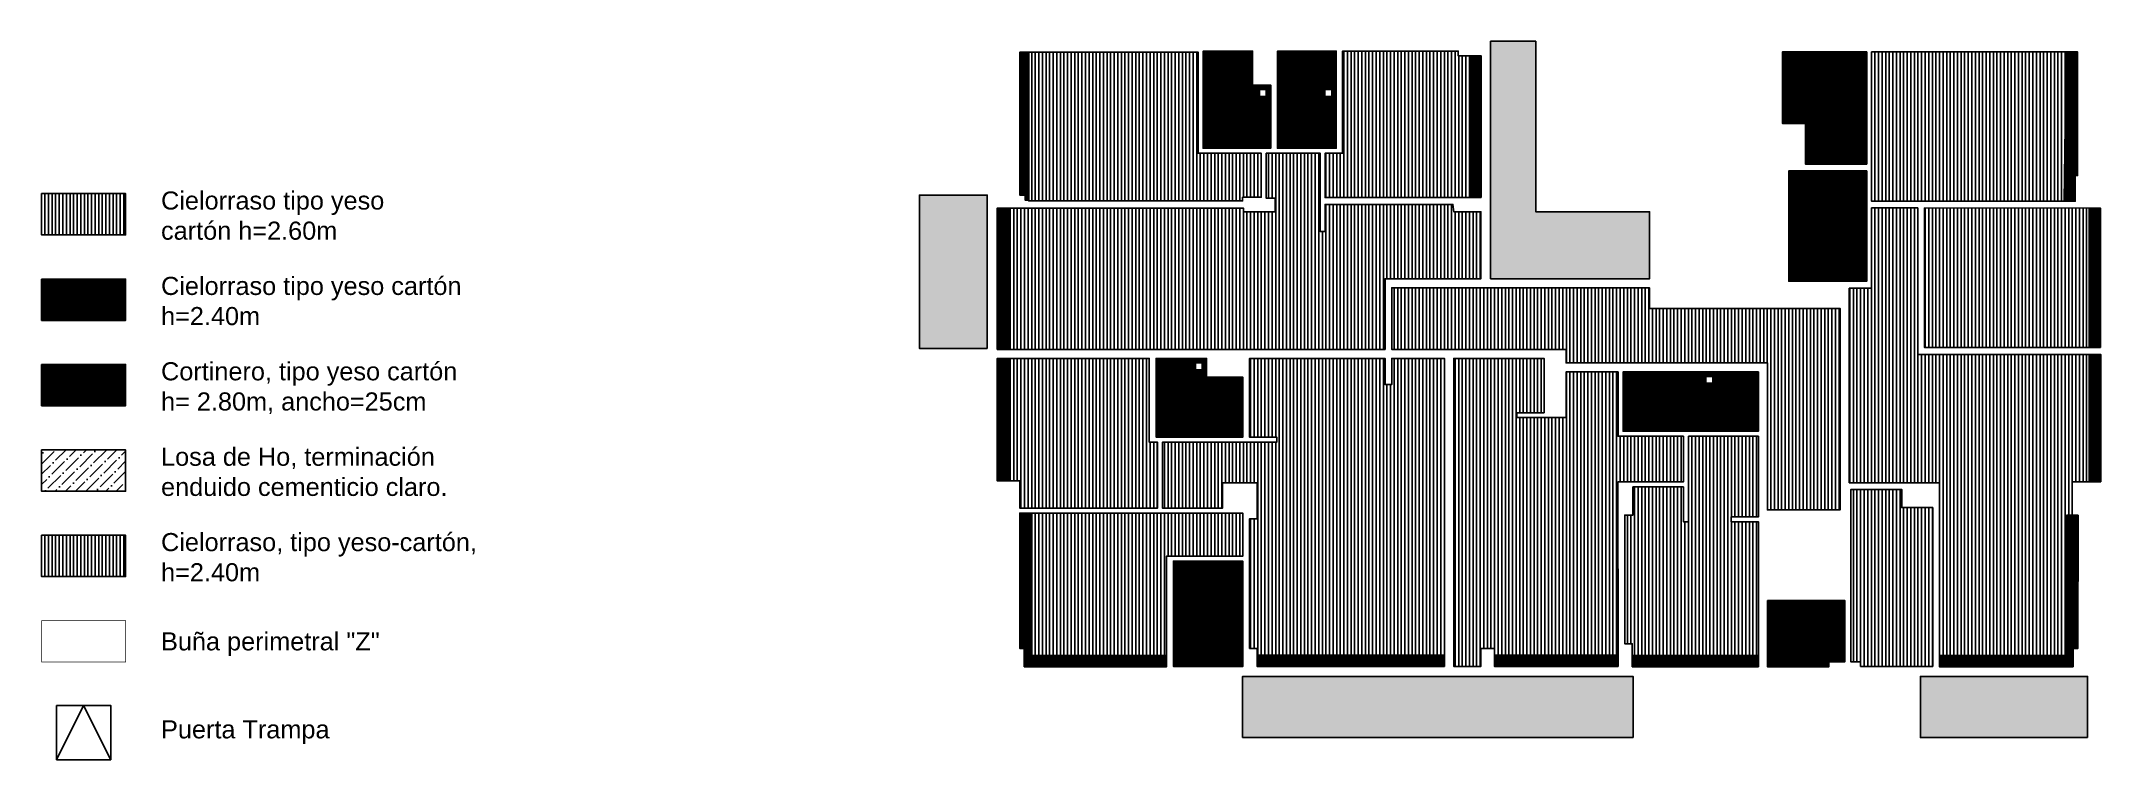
# Model space of a CAD drawing. Header units: metres. Extents: x 320 to 365, y -284 to -71.
# Drawn here: x 319.8 to 365.36, y -136.19 to -120.3 of the extents above; entities that cross this region are included whole.
import ezdxf

# ---------------------------------------------------------------- set-up
doc = ezdxf.new("R2010")
doc.units = ezdxf.units.M
doc.layers.add('A-Cielorraso', color=1, linetype='Continuous')
doc.layers.add('CIELORRASO HT', color=123, linetype='Continuous')
doc.styles.get("Standard").update_dxf_attribs({"font": 'arial.ttf'})

msp = doc.modelspace()

# ---------------------------------------------------------------- texts
at = {"char_height": 0.4, "attachment_point": 1}
for s, width, insert in [('Cielorraso tipo yeso cartón h=2.60m', 5.95615, (322.451, -123.625)), ('Cielorraso tipo yeso cartón h=2.40m', 8.10151, (322.451, -125.513)), ('Cortinero, tipo yeso cartón\\Ph= 2.80m, ancho=25cm', 8.10151, (322.451, -127.4)), ('Losa de Ho, terminación enduido cementicio claro.', 8.10151, (322.451, -129.288)), ('Cielorraso, tipo yeso-cartón, \\Ph=2.40m', 8.10151, (322.451, -131.175)), ('Buña perimetral "Z"', 8.10151, (322.451, -133.369)), ('Puerta Trampa', 8.10151, (322.451, -135.314))]:
    msp.add_mtext_dynamic_manual_height_columns(s, width=width, gutter_width=12.5, heights=[0], dxfattribs=dict(at, insert=insert))

# ---------------------------------------------------------------- blocks, each defined once
blk = doc.blocks.new('A$C206ab883')
at = {"layer": 'A-Cielorraso', "color": 30, "ltscale": 0.5, "true_color": 0xf26722, "const_width": 0.02}
for points in [[(0, -3.285), (4.73, -3.285), (4.73, -3.207), (5.143, -3.207), (5.143, -2.232), (3.745, -2.232), (3.745, 0), (0, 0), (0, 0)], [(9.755, -0.077), (9.5, -0.077), (9.5, 0.025), (6.94, 0.025), (6.94, -2.232), (6.565, -2.232), (6.555, -2.232), (6.555, -3.212), (9.765, -3.212), (9.755, -3.212)], [(22.899, -3.292), (18.644, -3.291), (18.644, 0.008), (22.95, 0.007)], [(-0.45, -6.566), (7.879, -6.566), (7.879, -5.005), (10, -5.005), (10, -3.526), (9.4, -3.526), (9.383, -3.362), (6.555, -3.362), (6.555, -3.962), (6.445, -3.962), (6.445, -2.232), (5.253, -2.232), (5.253, -3.225), (5.449, -3.225), (5.449, -3.525), (4.749, -3.525), (4.748, -3.445), (-0.45, -3.445)], [(23.454, -6.677), (19.664, -6.677), (19.664, -3.442), (18.644, -3.442), (18.644, -5.217), (18.15, -5.217), (18.15, -9.514), (20.144, -9.514), (20.144, -13.327)], [(23.454, -6.527), (19.814, -6.527), (19.814, -3.442), (23.455, -3.442)], [(-0.45, -9.475), (-0.201, -9.475), (-0.201, -10.075), (2.849, -10.075), (2.849, -8.615), (2.664, -8.615), (2.664, -6.766), (-0.45, -6.766)], [(4.734, -8.505), (4.734, -7.181), (3.934, -7.181), (3.934, -6.766), (2.814, -6.766), (2.814, -8.505), (4.734, -8.505)], [(5.049, -13.327), (5.049, -13.175), (4.884, -13.175), (4.884, -10.313), (5.049, -10.313), (5.049, -9.513), (4.284, -9.513), (4.284, -10.075), (2.959, -10.075), (2.959, -8.615), (5.484, -8.615), (5.484, -8.505), (4.884, -8.505), (4.884, -6.766), (7.879, -6.766), (7.879, -7.346), (8.029, -7.346), (8.029, -6.766), (9.198, -6.766), (9.198, -13.327)], [(13.034, -13.327), (13.032, -9.499), (14.479, -9.499), (14.479, -8.488), (13.034, -8.488), (13.034, -7.066), (11.885, -7.066), (11.885, -8.076), (10.798, -8.076), (10.798, -7.966), (11.398, -7.966), (11.398, -6.766), (9.398, -6.766), (9.398, -13.577), (9.998, -13.577), (9.998, -13.176), (10.298, -13.176), (10.298, -13.327)], [(13.349, -13.33), (13.349, -13.076), (13.184, -13.076), (13.184, -10.229), (13.364, -10.229), (13.364, -9.609), (14.479, -9.608), (14.479, -10.376), (14.589, -10.376), (14.589, -8.488), (16.139, -8.488), (16.139, -10.266), (16.14, -10.269), (15.539, -10.269), (15.539, -10.376), (16.139, -10.376), (16.139, -13.33), (16.139, -13.33)], [(22.956, -13.333), (22.956, -13.177), (22.956, -13.177), (22.956, -10.235), (23.079, -10.234), (23.079, -9.495), (23.454, -9.495)], [(0.049, -13.332), (3.049, -13.332), (3.049, -11.137), (4.734, -11.137), (4.734, -10.185), (0.049, -10.185), (0.049, -10.185)]]:
    blk.add_lwpolyline(points, dxfattribs=at)
for points in [[(3.855, 0.025), (4.949, 0.025), (4.949, -0.725), (5.35, -0.725), (5.35, -2.122), (3.855, -2.122)], [(5.5, 0.025), (6.8, 0.025), (6.8, -2.122), (5.5, -2.122)], [(18.534, -2.473), (17.18, -2.472), (17.18, -1.572), (16.67, -1.572), (16.67, 0.008), (18.534, 0.008)], [(16.81, -2.622), (18.534, -2.622), (18.534, -5.062), (16.81, -5.062)], [(13.73, -5.205), (8.029, -5.205), (8.029, -6.566), (11.885, -6.566), (11.885, -6.866), (16.339, -6.866), (16.339, -10.116), (17.95, -10.113), (17.95, -5.666), (13.73, -5.666)], [(16.139, -8.378), (13.144, -8.378), (13.144, -7.066), (16.139, -7.066)], [(18.185, -9.664), (18.185, -10.098), (18.185, -10.098), (18.185, -13.477), (18.4, -13.477), (18.4, -13.577), (19.994, -13.577), (19.994, -10.065), (19.309, -10.065), (19.309, -9.664)], [(3.199, -13.577), (4.734, -13.577), (4.734, -11.247), (3.199, -11.247)]]:
    blk.add_lwpolyline(points, close=True, dxfattribs=at)

# ---------------------------------------------------------------- hatches: boundary and pattern name
h = msp.add_hatch()
h.set_pattern_fill('ANSI36', color=62, scale=0.05)
h.paths.add_polyline_path([(340.726, -127.095), (339.225, -127.095), (339.225, -123.704), (340.726, -123.704)])
h.paths.add_polyline_path([(351.861, -120.305), (352.861, -120.305), (352.861, -124.075), (355.376, -124.075), (355.376, -125.554), (351.861, -125.554)])
h.paths.add_polyline_path([(346.373, -135.694), (355.013, -135.694), (355.013, -134.345), (346.373, -134.345)])
h.paths.add_polyline_path([(365.065, -135.696), (361.37, -135.696), (361.37, -134.345), (365.065, -134.345)])
h = msp.add_hatch()
h.set_pattern_fill('ANSI36', color=62, scale=0.05)
h.paths.add_polyline_path([(319.81, -129.337), (321.668, -129.337), (321.668, -130.25), (319.81, -130.25)])
at = {"layer": 'CIELORRASO HT', "true_color": 0xa953a0, "transparency": 33554559}
h = msp.add_hatch(dxfattribs=at)
h.set_pattern_fill('ANSI31', color=215, scale=0.005, angle=135)
h.paths.add_polyline_path([(341.645, -123.82), (341.566, -123.82), (341.566, -123.704), (341.446, -123.704), (341.446, -120.549), (341.646, -120.549)])
h.paths.add_polyline_path([(341.196, -127.115), (340.946, -127.115), (340.946, -123.994), (341.196, -123.994)])
h.paths.add_polyline_path([(341.196, -130.024), (340.946, -130.024), (340.946, -127.315), (341.196, -127.315)])
at = {"layer": 'CIELORRASO HT', "transparency": 33554559}
h = msp.add_hatch(dxfattribs=at)
h.set_pattern_fill('ANSI31', color=256, scale=0.025, angle=225)
h.paths.add_polyline_path([(346.393, -123.994), (341.196, -123.994), (341.196, -127.115), (349.525, -127.115), (349.525, -125.554), (351.646, -125.554), (351.646, -124.075), (351.046, -124.075), (351.029, -123.91), (348.201, -123.91), (348.201, -124.51), (348.091, -124.51), (348.091, -122.78), (346.899, -122.78), (346.899, -123.774), (347.095, -123.774), (347.095, -124.074), (346.395, -124.074)])
h.paths.add_polyline_path([(351.411, -123.76), (351.401, -123.76), (351.401, -120.626), (351.146, -120.626), (351.146, -120.524), (348.586, -120.524), (348.586, -122.78), (348.211, -122.78), (348.201, -122.78), (348.201, -123.76)])
h.paths.add_polyline_path([(344.495, -129.164), (344.31, -129.164), (344.31, -127.315), (341.196, -127.315), (341.196, -130.024), (341.445, -130.024), (341.445, -130.624), (344.495, -130.624)])
h.paths.add_polyline_path([(346.38, -131.685), (346.38, -130.734), (341.695, -130.734), (341.695, -133.88), (344.695, -133.88), (344.695, -131.685)])
h.paths.add_polyline_path([(350.844, -127.315), (350.844, -133.875), (346.695, -133.875), (346.695, -133.724), (346.53, -133.724), (346.53, -130.862), (346.695, -130.862), (346.695, -130.062), (345.93, -130.062), (345.93, -130.624), (344.605, -130.624), (344.605, -129.164), (347.13, -129.164), (347.13, -129.054), (346.53, -129.054), (346.53, -127.315), (349.525, -127.315), (349.525, -127.895), (349.675, -127.895), (349.675, -127.315)])
h.paths.add_polyline_path([(353.044, -127.315), (351.044, -127.314), (351.044, -134.125), (351.644, -134.125), (351.644, -133.725), (351.944, -133.725), (351.944, -133.875), (354.68, -133.875), (354.678, -130.047), (356.125, -130.047), (356.125, -129.037), (354.68, -129.037), (354.68, -127.615), (353.531, -127.615), (353.531, -128.625), (352.444, -128.625), (352.444, -128.515), (353.044, -128.515)])
h.paths.add_polyline_path([(356.235, -129.037), (357.785, -129.037), (357.785, -130.815), (357.785, -130.818), (357.185, -130.818), (357.185, -130.925), (357.785, -130.925), (357.785, -133.879), (354.995, -133.879), (354.995, -133.624), (354.83, -133.624), (354.83, -130.777), (355.01, -130.777), (355.01, -130.157), (356.125, -130.157), (356.125, -130.925), (356.235, -130.925)])
h.paths.add_polyline_path([(364.602, -133.882), (364.602, -133.726), (364.602, -130.783), (364.725, -130.783), (364.725, -130.043), (365.1, -130.043), (365.1, -127.226), (361.31, -127.226), (361.31, -123.99), (360.29, -123.99), (360.29, -125.766), (359.796, -125.766), (359.796, -130.063), (361.79, -130.063), (361.79, -133.875)])
h.paths.add_polyline_path([(359.831, -130.213), (359.831, -130.647), (359.831, -134.025), (360.046, -134.025), (360.046, -134.125), (361.64, -134.125), (361.64, -130.613), (360.955, -130.613), (360.955, -130.213)])
h.paths.add_polyline_path([(365.1, -127.076), (361.46, -127.076), (361.46, -123.99), (365.101, -123.991)])
h.paths.add_polyline_path([(364.545, -123.841), (360.29, -123.84), (360.29, -120.541), (364.596, -120.541)])
h = msp.add_hatch(dxfattribs=at)
h.set_pattern_fill('ANSI31', color=256, scale=0.025, angle=225)
h.paths.add_polyline_path([(345.391, -120.549), (341.646, -120.549), (341.646, -123.834), (346.376, -123.834), (346.376, -123.755), (346.789, -123.755), (346.789, -122.78), (345.391, -122.78)])
h = msp.add_hatch(dxfattribs=at)
h.set_pattern_fill('ANSI31', color=150, scale=0.01, angle=225)
h.paths.add_polyline_path([(345.748, -120.599), (346.348, -120.599), (346.348, -121.199), (345.748, -121.199)], flags=16)
h.paths.add_polyline_path([(346.746, -121.374), (346.896, -121.374), (346.896, -121.524), (346.746, -121.524)], flags=16)
h.paths.add_polyline_path([(345.501, -120.524), (346.595, -120.524), (346.595, -121.274), (346.996, -121.274), (346.996, -122.67), (345.501, -122.67)])
h = msp.add_hatch(dxfattribs=at)
h.set_pattern_fill('ANSI31', color=150, scale=0.01, angle=225)
h.paths.add_polyline_path([(345.748, -120.599), (346.348, -120.599), (346.348, -121.199), (345.748, -121.199)])
h = msp.add_hatch(dxfattribs=at)
h.set_pattern_fill('ANSI31', color=150, scale=0.01, angle=225)
h.paths.add_polyline_path([(348.196, -121.374), (348.346, -121.374), (348.346, -121.524), (348.196, -121.524)], flags=16)
h.paths.add_polyline_path([(347.496, -120.599), (348.096, -120.599), (348.096, -121.199), (347.496, -121.199)], flags=16)
h.paths.add_polyline_path([(347.146, -120.524), (348.446, -120.524), (348.446, -122.67), (347.146, -122.67)])
h = msp.add_hatch(dxfattribs=at)
h.set_pattern_fill('ANSI31', color=150, scale=0.01, angle=225)
h.set_pattern_definition([(270, (1.747994, -7.6e-05), (0.03175, -3e-18), [])])
h.paths.add_polyline_path([(347.496, -120.599), (348.096, -120.599), (348.096, -121.199), (347.496, -121.199)])
at = {"layer": 'CIELORRASO HT', "true_color": 0xa953a0, "transparency": 33554559}
h = msp.add_hatch(dxfattribs=at)
h.set_pattern_fill('ANSI31', color=215, scale=0.005, angle=135)
h.paths.add_polyline_path([(351.651, -123.76), (351.396, -123.76), (351.396, -120.626), (351.651, -120.626)])
at = {"layer": 'CIELORRASO HT', "transparency": 33554559}
h = msp.add_hatch(dxfattribs=at)
h.set_pattern_fill('ANSI31', color=150, scale=0.01, angle=225)
h.paths.add_polyline_path([(358.456, -123.171), (360.18, -123.171), (360.18, -125.611), (358.456, -125.611)])
h.paths.add_polyline_path([(360.18, -123.021), (358.826, -123.021), (358.826, -122.121), (358.316, -122.121), (358.316, -120.54), (360.18, -120.541)])
at = {"layer": 'CIELORRASO HT', "true_color": 0xa953a0, "transparency": 33554559}
h = msp.add_hatch(dxfattribs=at)
h.set_pattern_fill('ANSI31', color=215, scale=0.005, angle=135)
h.paths.add_polyline_path([(364.545, -123.841), (364.795, -123.841), (364.795, -123.276), (364.846, -123.276), (364.846, -120.541), (364.596, -120.541)])
h.paths.add_polyline_path([(365.35, -127.076), (365.101, -127.076), (365.101, -123.991), (365.35, -123.991)])
h.paths.add_polyline_path([(365.1, -130.043), (365.359, -130.043), (365.359, -127.226), (365.1, -127.226)])
at = {"layer": 'CIELORRASO HT', "transparency": 33554559}
h = msp.add_hatch(dxfattribs=at)
h.set_pattern_fill('ANSI31', color=256, scale=0.025, angle=225)
h.paths.add_polyline_path([(319.81, -123.674), (321.668, -123.674), (321.668, -124.587), (319.81, -124.587)])
h = msp.add_hatch(dxfattribs=at)
h.set_pattern_fill('ANSI31', color=150, scale=0.01, angle=225)
h.paths.add_polyline_path([(319.81, -125.562), (321.668, -125.562), (321.668, -126.475), (319.81, -126.475)])
h = msp.add_hatch(dxfattribs=at)
h.set_pattern_fill('ANSI31', color=12, scale=0.025, angle=225)
h.paths.add_polyline_path([(355.376, -125.754), (349.675, -125.754), (349.675, -127.115), (353.531, -127.115), (353.531, -127.415), (357.985, -127.415), (357.985, -130.665), (359.596, -130.662), (359.596, -126.215), (355.376, -126.215)])
at = {"layer": 'CIELORRASO HT', "true_color": 0xa953a0, "transparency": 33554559}
h = msp.add_hatch(dxfattribs=at)
h.set_pattern_fill('ANSI31', color=215, scale=0.005, angle=135)
h.paths.add_polyline_path([(319.81, -127.449), (321.668, -127.449), (321.668, -128.363), (319.81, -128.363)])
at = {"layer": 'CIELORRASO HT', "transparency": 33554559}
h = msp.add_hatch(dxfattribs=at)
h.set_pattern_fill('ANSI31', color=150, scale=0.01, angle=225)
h.paths.add_polyline_path([(346.38, -129.054), (346.38, -127.729), (345.58, -127.729), (345.58, -127.315), (344.46, -127.315), (344.46, -129.054)])
h.paths.add_polyline_path([(345.33, -127.415), (345.48, -127.415), (345.48, -127.565), (345.33, -127.565)], flags=16)
h.paths.add_polyline_path([(345.659, -128.091), (346.259, -128.091), (346.259, -128.691), (345.659, -128.691)], flags=16)
h = msp.add_hatch(dxfattribs=at)
h.set_pattern_fill('ANSI31', color=150, scale=0.01, angle=225)
h.paths.add_polyline_path([(357.03, -127.971), (357.63, -127.971), (357.63, -128.571), (357.03, -128.571)], flags=16)
h.paths.add_polyline_path([(356.625, -127.715), (356.775, -127.715), (356.775, -127.865), (356.625, -127.865)], flags=16)
h.paths.add_polyline_path([(357.785, -128.927), (354.79, -128.927), (354.79, -127.615), (357.785, -127.615)])
h = msp.add_hatch(dxfattribs=at)
h.set_pattern_fill('ANSI31', color=150, scale=0.01, angle=225)
h.set_pattern_definition([(270, (11.282034, -7.372084), (0.03175, -3e-18), [])])
h.paths.add_polyline_path([(357.03, -127.971), (357.63, -127.971), (357.63, -128.571), (357.03, -128.571)])
h = msp.add_hatch(dxfattribs=at)
h.set_pattern_fill('ANSI31', color=150, scale=0.01, angle=225)
h.set_pattern_definition([(270, (-0.089367, -7.492643), (0.03175, -3e-18), [])])
h.paths.add_polyline_path([(345.659, -128.091), (346.259, -128.091), (346.259, -128.691), (345.659, -128.691)])
at = {"layer": 'CIELORRASO HT', "true_color": 0xa953a0, "transparency": 33554559}
h = msp.add_hatch(dxfattribs=at)
h.set_pattern_fill('ANSI31', color=215, scale=0.005, angle=135)
h.paths.add_polyline_path([(344.695, -133.88), (344.695, -134.13), (341.545, -134.13), (341.545, -133.724), (341.446, -133.724), (341.446, -130.734), (341.695, -130.734), (341.695, -133.88)])
h = msp.add_hatch(dxfattribs=at)
h.set_pattern_fill('ANSI31', color=215, scale=0.005, angle=135)
h.paths.add_polyline_path([(364.602, -133.881), (364.744, -133.881), (364.744, -133.726), (364.852, -133.726), (364.855, -130.783), (364.602, -130.783)])
at = {"layer": 'CIELORRASO HT', "transparency": 33554559}
h = msp.add_hatch(dxfattribs=at)
h.set_pattern_fill('ANSI31', color=12, scale=0.025, angle=225)
h.paths.add_polyline_path([(319.81, -131.225), (321.668, -131.225), (321.668, -132.138), (319.81, -132.138)])
h = msp.add_hatch(dxfattribs=at)
h.set_pattern_fill('ANSI31', color=150, scale=0.01, angle=225)
h.paths.add_polyline_path([(344.845, -134.125), (346.38, -134.125), (346.38, -131.795), (344.845, -131.795)])
h = msp.add_hatch(dxfattribs=at)
h.set_pattern_fill('ANSI31', color=150, scale=0.01, angle=225)
h.paths.add_polyline_path([(357.985, -132.665), (357.985, -134.129), (359.346, -134.129), (359.346, -134.025), (359.696, -134.025), (359.696, -132.665)])
at = {"layer": 'CIELORRASO HT', "true_color": 0xa953a0, "transparency": 33554559}
h = msp.add_hatch(dxfattribs=at)
h.set_pattern_fill('ANSI31', color=215, scale=0.005, angle=135)
h.paths.add_polyline_path([(350.844, -134.125), (346.695, -134.125), (346.695, -133.875), (350.844, -133.875)])
h = msp.add_hatch(dxfattribs=at)
h.set_pattern_fill('ANSI31', color=215, scale=0.005, angle=135)
h.paths.add_polyline_path([(354.68, -134.125), (351.944, -134.125), (351.944, -133.875), (354.68, -133.875)])
h = msp.add_hatch(dxfattribs=at)
h.set_pattern_fill('ANSI31', color=215, scale=0.005, angle=135)
h.paths.add_polyline_path([(357.785, -134.129), (354.995, -134.129), (354.995, -133.879), (357.785, -133.879)])
h = msp.add_hatch(dxfattribs=at)
h.set_pattern_fill('ANSI31', color=215, scale=0.005, angle=135)
h.paths.add_polyline_path([(361.79, -133.875), (364.744, -133.882), (364.745, -134.132), (361.79, -134.132)])

# ---------------------------------------------------------------- linework, layer by layer
at = {"layer": 'A-Cielorraso', "ltscale": 0.5}
for points in [[(341.645, -123.82), (341.566, -123.82), (341.566, -123.704), (341.446, -123.704), (341.446, -120.549), (341.646, -120.549)], [(345.391, -120.549), (341.646, -120.549), (341.646, -120.549), (341.646, -123.834), (346.376, -123.834), (346.376, -123.755), (346.789, -123.755), (346.789, -122.78), (345.391, -122.78)], [(345.501, -120.524), (346.595, -120.524), (346.595, -121.274), (346.996, -121.274), (346.996, -122.67), (345.501, -122.67)], [(345.748, -120.599), (346.348, -120.599), (346.348, -121.199), (345.748, -121.199)], [(347.146, -120.524), (348.446, -120.524), (348.446, -122.67), (347.146, -122.67)], [(347.496, -120.599), (348.096, -120.599), (348.096, -121.199), (347.496, -121.199)], [(351.411, -123.76), (351.401, -123.76), (351.401, -120.626), (351.146, -120.626), (351.146, -120.524), (348.586, -120.524), (348.586, -122.78), (348.211, -122.78), (348.201, -122.78), (348.201, -123.76)], [(351.651, -123.76), (351.396, -123.76), (351.396, -120.626), (351.651, -120.626)], [(351.861, -120.305), (352.861, -120.305), (352.861, -124.075), (355.376, -124.075), (355.376, -125.554), (351.861, -125.554)], [(360.18, -123.021), (358.826, -123.021), (358.826, -122.121), (358.316, -122.121), (358.316, -120.54), (360.18, -120.541)], [(359.88, -120.691), (360.03, -120.691), (360.03, -120.841), (359.88, -120.841)], [(364.545, -123.841), (360.29, -123.84), (360.29, -120.541), (364.596, -120.541)], [(364.545, -123.841), (364.795, -123.841), (364.795, -123.276), (364.846, -123.276), (364.846, -120.541), (364.596, -120.541)], [(346.746, -121.374), (346.896, -121.374), (346.896, -121.524), (346.746, -121.524)], [(348.196, -121.374), (348.346, -121.374), (348.346, -121.524), (348.196, -121.524)], [(359.203, -122.271), (359.803, -122.271), (359.803, -122.871), (359.203, -122.871)], [(346.393, -123.994), (341.196, -123.994), (341.196, -127.115), (349.525, -127.115), (349.525, -125.554), (351.646, -125.554), (351.646, -124.075), (351.046, -124.075), (351.029, -123.91), (348.201, -123.91), (348.201, -124.51), (348.091, -124.51), (348.091, -122.78), (346.899, -122.78), (346.899, -123.774), (347.095, -123.774), (347.095, -124.074), (346.395, -124.074)], [(358.456, -123.171), (360.18, -123.171), (360.18, -125.611), (358.456, -125.611)], [(359.018, -123.321), (359.618, -123.321), (359.618, -123.921), (359.018, -123.921)], [(319.81, -123.674), (321.668, -123.674), (321.668, -124.587), (319.81, -124.587)], [(340.726, -127.095), (339.225, -127.095), (339.225, -123.704), (340.726, -123.704)], [(341.196, -127.115), (340.946, -127.115), (340.946, -123.994), (341.196, -123.994)], [(364.602, -133.882), (364.602, -133.726), (364.602, -133.726), (364.602, -130.783), (364.725, -130.783), (364.725, -130.043), (365.1, -130.043), (365.1, -127.226), (361.31, -127.226), (361.31, -123.99), (360.29, -123.99), (360.29, -125.766), (359.796, -125.766), (359.796, -130.063), (361.79, -130.063), (361.79, -133.875)], [(365.1, -127.076), (361.46, -127.076), (361.46, -123.99), (365.101, -123.991)], [(365.35, -127.076), (365.101, -127.076), (365.101, -123.991), (365.35, -123.991)], [(319.81, -125.562), (321.668, -125.562), (321.668, -126.475), (319.81, -126.475)], [(359.88, -125.461), (360.03, -125.461), (360.03, -125.311), (359.88, -125.311)], [(355.376, -125.754), (349.675, -125.754), (349.675, -127.115), (353.531, -127.115), (353.531, -127.415), (357.985, -127.415), (357.985, -130.665), (359.596, -130.662), (359.596, -126.215), (355.376, -126.215)], [(319.81, -127.449), (321.668, -127.449), (321.668, -128.363), (319.81, -128.363)], [(341.196, -130.024), (340.946, -130.024), (340.946, -127.315), (341.196, -127.315)], [(344.495, -129.164), (344.31, -129.164), (344.31, -127.315), (341.196, -127.315), (341.196, -130.024), (341.445, -130.024), (341.445, -130.624), (344.495, -130.624)], [(350.844, -127.315), (350.844, -133.875), (346.695, -133.875), (346.695, -133.724), (346.53, -133.724), (346.53, -130.862), (346.695, -130.862), (346.695, -130.062), (345.93, -130.062), (345.93, -130.624), (344.605, -130.624), (344.605, -129.164), (347.13, -129.164), (347.13, -129.054), (346.53, -129.054), (346.53, -127.315), (349.525, -127.315), (349.525, -127.895), (349.675, -127.895), (349.675, -127.315)], [(345.33, -127.415), (345.48, -127.415), (345.48, -127.565), (345.33, -127.565)], [(353.044, -127.315), (351.044, -127.314), (351.044, -134.125), (351.644, -134.125), (351.644, -133.725), (351.944, -133.725), (351.944, -133.875), (354.68, -133.875), (354.678, -130.047), (356.125, -130.047), (356.125, -129.037), (354.68, -129.037), (354.68, -127.615), (353.531, -127.615), (353.531, -128.625), (352.444, -128.625), (352.444, -128.515), (353.044, -128.515)], [(365.1, -130.043), (365.359, -130.043), (365.359, -127.226), (365.1, -127.226)], [(357.785, -128.927), (354.79, -128.927), (354.79, -127.615), (357.785, -127.615)], [(356.625, -127.715), (356.775, -127.715), (356.775, -127.865), (356.625, -127.865)], [(357.03, -127.971), (357.63, -127.971), (357.63, -128.571), (357.03, -128.571)], [(345.659, -128.091), (346.259, -128.091), (346.259, -128.691), (345.659, -128.691)], [(319.81, -129.337), (321.668, -129.337), (321.668, -130.25), (319.81, -130.25)], [(356.235, -129.037), (357.785, -129.037), (357.785, -130.815), (357.785, -130.818), (357.185, -130.818), (357.185, -130.925), (357.785, -130.925), (357.785, -133.879), (357.785, -133.879), (354.995, -133.879), (354.995, -133.624), (354.83, -133.624), (354.83, -130.777), (355.01, -130.777), (355.01, -130.157), (356.125, -130.157), (356.125, -130.925), (356.235, -130.925)], [(359.831, -130.213), (359.831, -130.647), (359.831, -130.647), (359.831, -134.025), (360.046, -134.025), (360.046, -134.125), (361.64, -134.125), (361.64, -130.613), (360.955, -130.613), (360.955, -130.213)], [(344.695, -133.88), (344.695, -134.13), (341.545, -134.13), (341.545, -133.724), (341.446, -133.724), (341.446, -130.734), (341.695, -130.734), (341.695, -133.88)], [(346.38, -131.685), (346.38, -130.734), (341.695, -130.734), (341.695, -130.734), (341.695, -133.88), (344.695, -133.88), (344.695, -131.685)], [(364.602, -133.881), (364.744, -133.881), (364.744, -133.726), (364.852, -133.726), (364.855, -130.783), (364.602, -130.783)], [(319.81, -131.225), (321.668, -131.225), (321.668, -132.138), (319.81, -132.138)], [(344.845, -134.125), (346.38, -134.125), (346.38, -131.795), (344.845, -131.795)], [(357.985, -132.665), (357.985, -134.129), (359.346, -134.129), (359.346, -134.025), (359.696, -134.025), (359.696, -132.665)], [(344.945, -133.035), (344.945, -133.185), (345.095, -133.185), (345.095, -133.035)], [(345.32, -133.405), (345.92, -133.405), (345.92, -134.005), (345.32, -134.005)], [(350.844, -134.125), (346.695, -134.125), (346.695, -133.875), (350.844, -133.875)], [(354.68, -134.125), (351.944, -134.125), (351.944, -133.875), (354.68, -133.875)], [(357.785, -134.129), (354.995, -134.129), (354.995, -133.879), (357.785, -133.879)], [(361.79, -133.875), (364.744, -133.882), (364.745, -134.132), (361.79, -134.132)], [(346.373, -135.694), (355.013, -135.694), (355.013, -134.345), (346.373, -134.345)], [(365.065, -135.696), (361.37, -135.696), (361.37, -134.345), (365.065, -134.345)], [(320.139, -134.987), (321.339, -134.987), (321.339, -136.187), (320.139, -136.187)]]:
    msp.add_lwpolyline(points, close=True, dxfattribs=at)
for points in [[(345.748, -121.199), (346.048, -120.599), (346.348, -121.199)], [(347.496, -121.199), (347.796, -120.599), (348.096, -121.199)], [(359.203, -122.871), (359.503, -122.271), (359.803, -122.871)], [(359.018, -123.921), (359.318, -123.321), (359.618, -123.921)], [(346.38, -129.054), (346.38, -127.729), (345.58, -127.729), (345.58, -127.315), (344.46, -127.315), (344.46, -129.054), (346.38, -129.054)], [(357.03, -128.571), (357.33, -127.971), (357.63, -128.571)], [(345.659, -128.691), (345.959, -128.091), (346.259, -128.691)], [(345.32, -134.005), (345.62, -133.405), (345.92, -134.005)], [(320.139, -136.187), (320.739, -134.987), (321.339, -136.187)]]:
    msp.add_lwpolyline(points, dxfattribs=at)
at = {"layer": 'A-Cielorraso', "color": 30, "ltscale": 0.5, "true_color": 0xf26722, "const_width": 0.02}
msp.add_lwpolyline([(319.81, -133.112), (321.668, -133.112), (321.668, -134.026), (319.81, -134.026)], close=True, dxfattribs=at)

# ---------------------------------------------------------------- block references
msp.add_blockref('A$C206ab883', (341.646, -120.549))

msp.set_redraw_order([(e.dxf.handle, doc.entitydb.next_handle()) for e in msp.query("TEXT MTEXT ATTDEF DIMENSION ARC_DIMENSION")])  # texts and dimensions are drawn at this point

doc.saveas('drawing.dxf')
